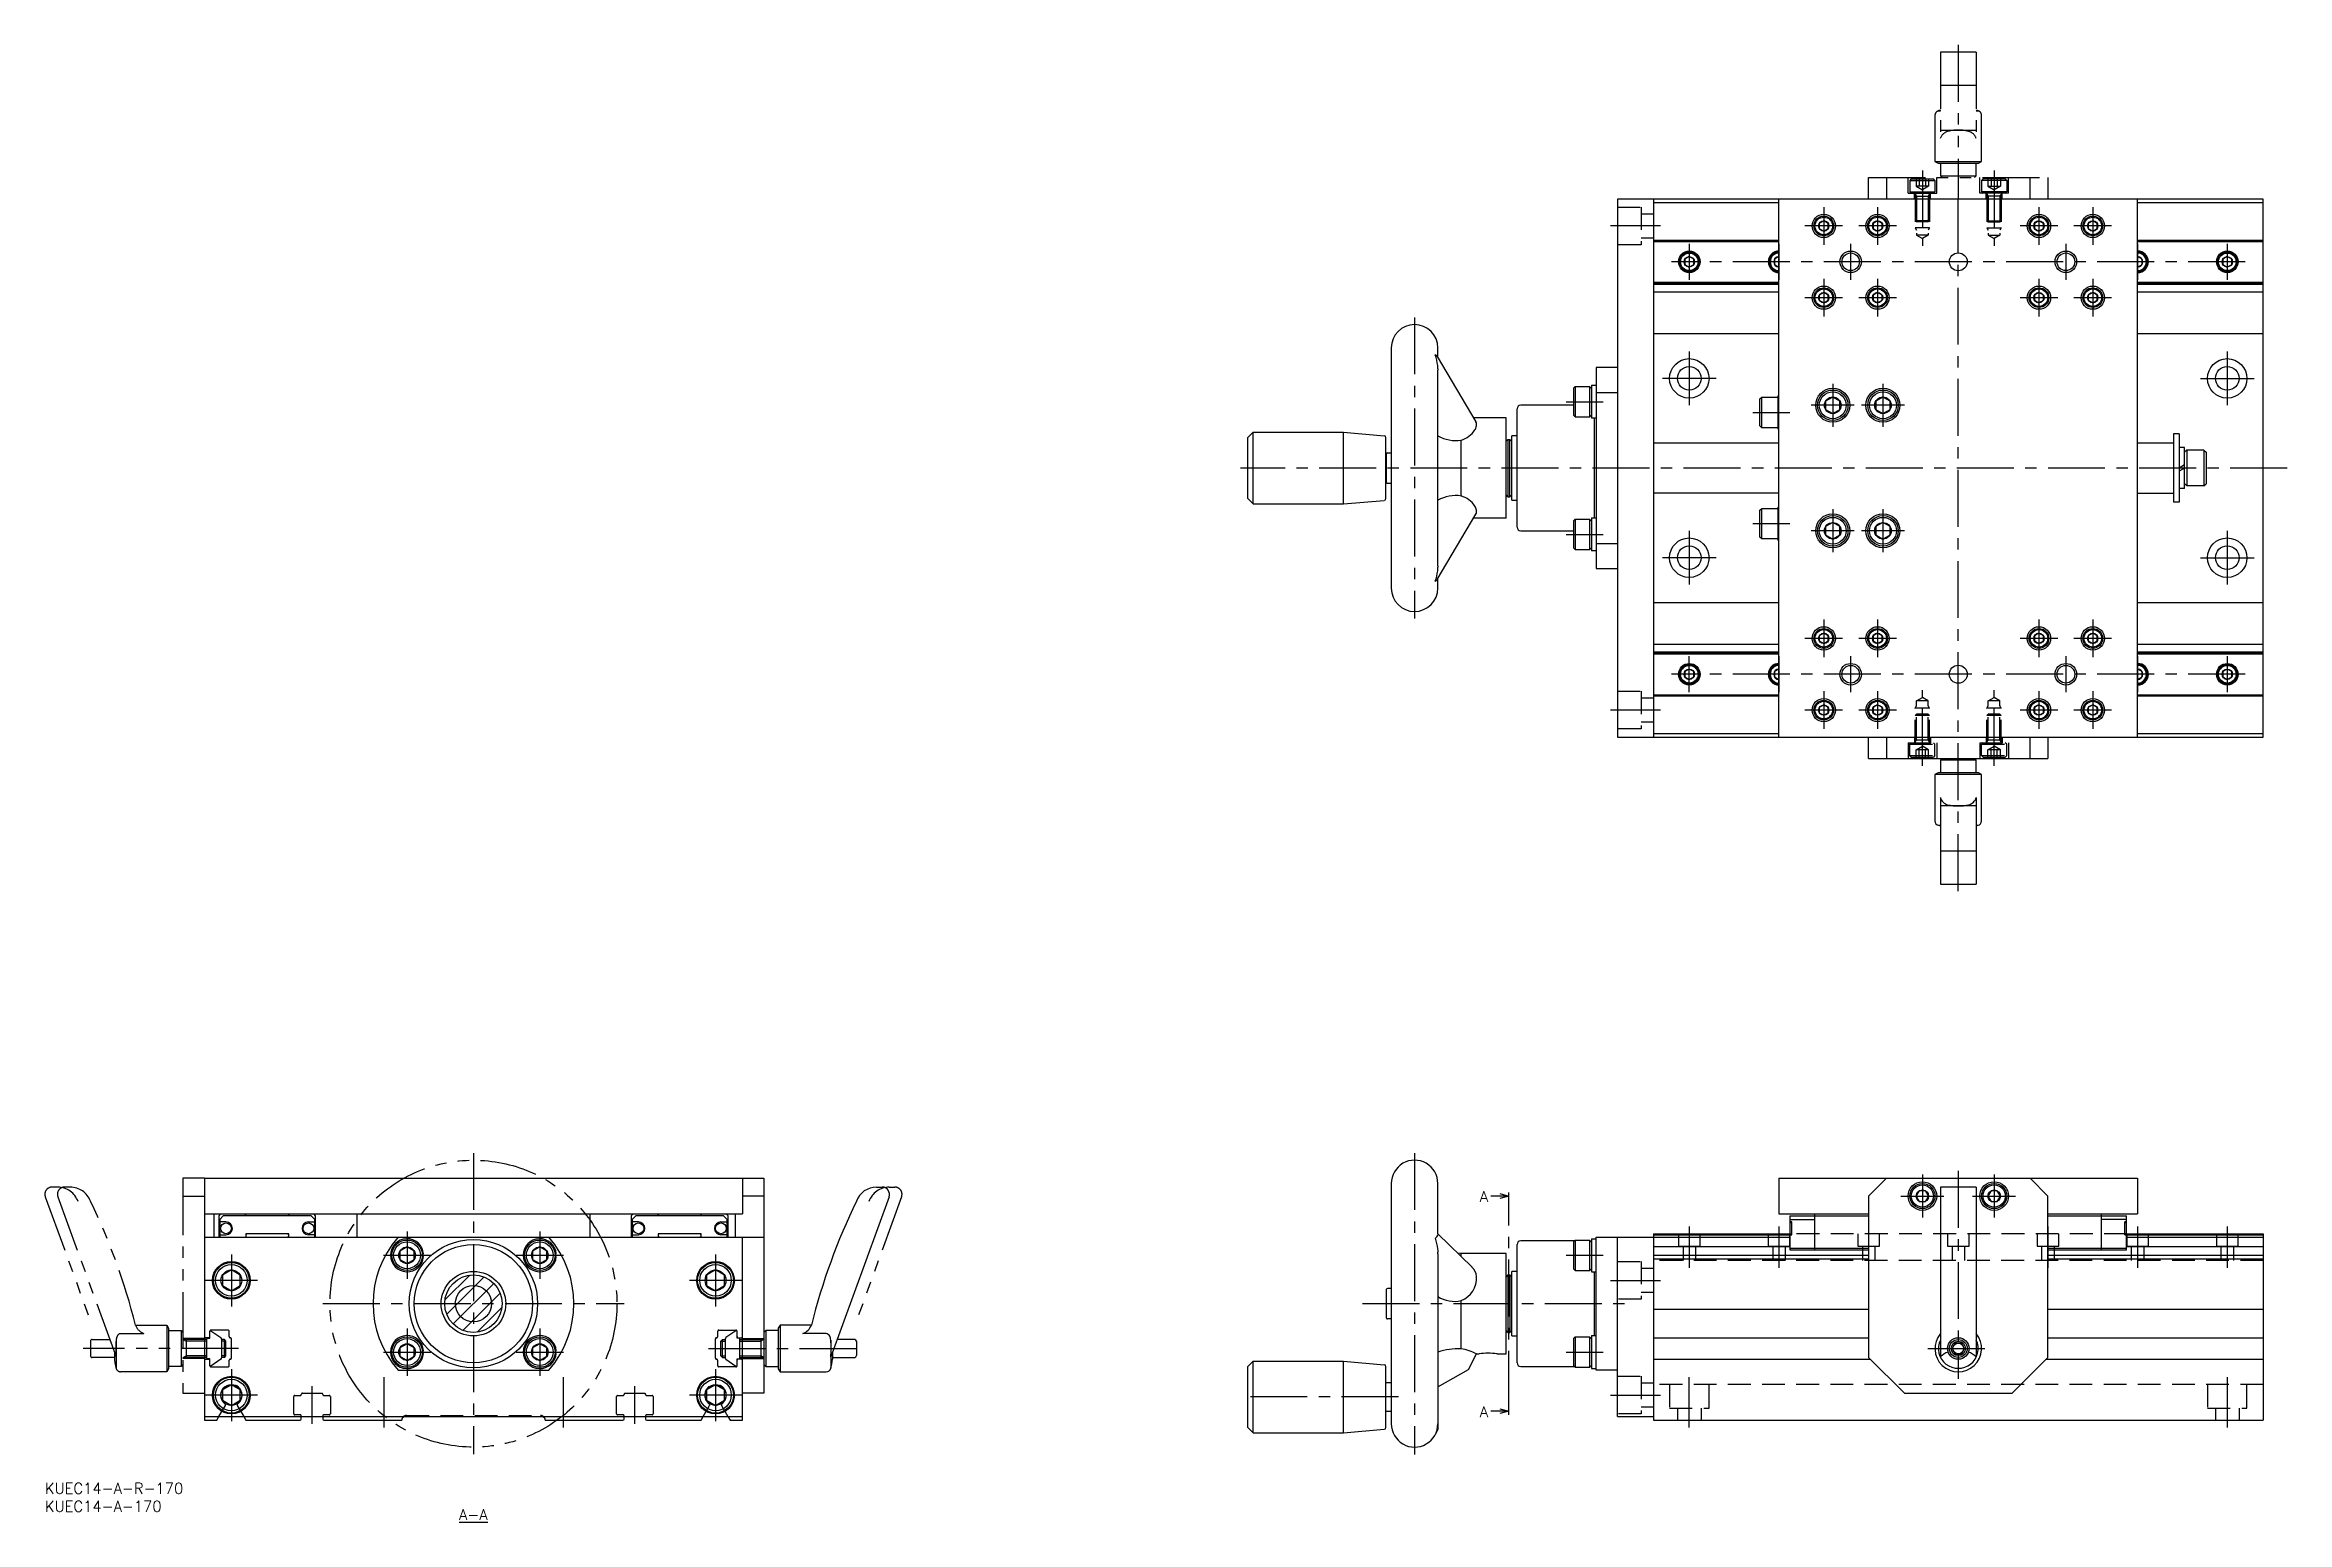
# Model space of a CAD drawing. Extents: x 0 to 625, y -11 to 401.
import ezdxf

# ---------------------------------------------------------------- set-up
doc = ezdxf.new("R2010")
doc.units = 0
doc.header["$LTSCALE"] = 0.5
for name, pattern in [('CENTER', [50.8, 31.75, -6.35, 6.35, -6.35]), ('DASHED', [19.05, 12.7, -6.35]), ('PHANTOM', [63.5, 31.75, -6.35, 6.35, -6.35, 6.35, -6.35])]:
    doc.linetypes.add(name, pattern=pattern)
for name, color, linetype in [('MSM_CENTER', 1, 'CENTER'), ('MSM_CONTINUOUS', 7, 'CONTINUOUS'), ('MSM_DASHED', 4, 'DASHED'), ('MSM_IMAGINARY', 6, 'PHANTOM'), ('MSM_NARROW', 5, 'CONTINUOUS'), ('MSM_PART_NUMBER', 7, 'CONTINUOUS')]:
    doc.layers.add(name, color=color, linetype=linetype)
doc.styles.get("Standard").update_dxf_attribs({"font": 'txt.shx', "height": 3, "bigfont": 'bigfont.shx'})

msp = doc.modelspace()

# ---------------------------------------------------------------- texts
at = {"layer": 'MSM_PART_NUMBER'}
for s, p in [('A', (400.1, 78.35)), ('A', (400.1, 18.35)), ('%%UA-A', (115.5, -10.32))]:
    msp.add_text(s, height=3, dxfattribs=at).set_placement(p)

# ---------------------------------------------------------------- blocks, each defined once
blk = doc.blocks.new('*U2')
at = {"layer": 'MSM_PART_NUMBER'}
blk.add_text('KUEC14-A-R-170', height=3, dxfattribs=at).set_placement((0, -3))
blk = doc.blocks.new('*U3')
at = {"layer": 'MSM_PART_NUMBER'}
blk.add_text('KUEC14-A-170', height=3, dxfattribs=at).set_placement((0, -8))

# ---------------------------------------------------------------- linework, layer by layer
at = {"layer": 'MSM_CENTER'}
for p, q in [((523.5, 366), (523.5, 344.96)), ((543.5, 366), (543.5, 344.96)), ((533.5, 165), (533.5, 358)), ((450.5, 350.5), (436.5, 350.5)), ((501.25, 350.5), (490.75, 350.5)), ((496, 355.75), (496, 345.25)), ((516.25, 350.5), (505.75, 350.5)), ((511, 355.75), (511, 345.25)), ((561.25, 350.5), (550.75, 350.5)), ((556, 355.75), (556, 345.25)), ((576.25, 350.5), (565.75, 350.5)), ((571, 355.75), (571, 345.25)), ((458.5, 345.5), (458.5, 335.5)), ((483.5, 345.5), (483.5, 335.5)), ((503.5, 335.5), (503.5, 345.5)), ((563.5, 345.5), (563.5, 335.5)), ((583.5, 345.5), (583.5, 335.5)), ((608.5, 345.5), (608.5, 335.5)), ((613.5, 340.5), (453.5, 340.5)), ((496, 335.75), (496, 325.25)), ((511, 335.75), (511, 325.25)), ((556, 335.75), (556, 325.25)), ((571, 335.75), (571, 325.25)), ((501.25, 330.5), (490.75, 330.5)), ((516.25, 330.5), (505.75, 330.5)), ((561.25, 330.5), (550.75, 330.5)), ((576.25, 330.5), (565.75, 330.5)), ((381.9, 325), (381.9, 241)), ((458.5, 315.5), (458.5, 300.5)), ((608.5, 315.5), (608.5, 300.5)), ((466, 308), (451, 308)), ((498.5, 306.5), (498.5, 294.5)), ((512.5, 306.5), (512.5, 294.5)), ((601, 308), (616, 308)), ((424.2, 301.5), (434.5, 301.5)), ((504.5, 300.5), (492.5, 300.5)), ((518.5, 300.5), (506.5, 300.5)), ((476.2, 298.5), (486.5, 298.5)), ((625.2, 283), (333.4, 283)), ((498.5, 271.5), (498.5, 259.5)), ((512.5, 271.5), (512.5, 259.5)), ((424.2, 264.5), (434.5, 264.5)), ((458.5, 265.5), (458.5, 250.5)), ((476.2, 267.5), (486.5, 267.5)), ((504.5, 265.5), (492.5, 265.5)), ((518.5, 265.5), (506.5, 265.5)), ((608.5, 265.5), (608.5, 250.5)), ((466, 258), (451, 258)), ((601, 258), (616, 258)), ((496, 240.75), (496, 230.25)), ((511, 240.75), (511, 230.25)), ((556, 240.75), (556, 230.25)), ((571, 240.75), (571, 230.25)), ((501.25, 235.5), (490.75, 235.5)), ((516.25, 235.5), (505.75, 235.5)), ((561.25, 235.5), (550.75, 235.5)), ((576.25, 235.5), (565.75, 235.5)), ((613.5, 225.5), (453.5, 225.5)), ((458.5, 220.5), (458.5, 230.5)), ((483.5, 230.5), (483.5, 220.5)), ((503.5, 220.5), (503.5, 230.5)), ((563.5, 230.5), (563.5, 220.5)), ((583.5, 230.5), (583.5, 220.5)), ((608.5, 230.5), (608.5, 220.5)), ((496, 220.75), (496, 210.25)), ((511, 220.75), (511, 210.25)), ((523.5, 200), (523.5, 221.03)), ((543.5, 200), (543.5, 221.03)), ((556, 220.75), (556, 210.25)), ((571, 220.75), (571, 210.25)), ((450.5, 215.5), (436.5, 215.5)), ((501.25, 215.5), (490.75, 215.5)), ((516.25, 215.5), (505.75, 215.5)), ((561.25, 215.5), (550.75, 215.5)), ((576.25, 215.5), (565.75, 215.5)), ((119.5, 92), (119.5, 8)), ((381.9, 92), (381.9, 7.98)), ((523.5, 86), (523.5, 74)), ((533.5, 87), (533.5, 29)), ((543.5, 86), (543.5, 74)), ((408.2, 21), (408.2, 79)), ((517.5, 80), (529.5, 80)), ((537.5, 80), (549.5, 80)), ((101, 70.1), (101, 56.9)), ((138, 70.1), (138, 56.9)), ((458.5, 71.5), (458.5, 60)), ((483.5, 71.5), (483.5, 60)), ((508.5, 71.5), (508.5, 60)), ((558.5, 71.5), (558.5, 60)), ((583.5, 71.5), (583.5, 60)), ((608.5, 71.5), (608.5, 60)), ((52, 63.75), (52, 49.25)), ((94.4, 63.5), (107.6, 63.5)), ((131.4, 63.5), (144.6, 63.5)), ((187, 63.75), (187, 49.25)), ((424.2, 63.5), (434.5, 63.5)), ((59.25, 56.5), (44.75, 56.5)), ((194.25, 56.5), (179.75, 56.5)), ((436.5, 56.5), (450.5, 56.5)), ((77.5, 50), (161.5, 50)), ((367.4, 50), (440.5, 50)), ((101, 43.1), (101, 29.9)), ((138, 43.1), (138, 29.9)), ((52, 31.75), (52, 17.25)), ((94.4, 36.5), (107.6, 36.5)), ((131.4, 36.5), (144.6, 36.5)), ((185, 37.5), (228.3, 37.5)), ((187, 31.75), (187, 17.25)), ((424.2, 36.5), (434.5, 36.5)), ((525, 37.5), (542, 37.5)), ((74.5, 16.5), (74.5, 27)), ((94.5, 29.5), (94.5, 15.5)), ((144.5, 29.5), (144.5, 15.5)), ((164.5, 16.5), (164.5, 27)), ((458.5, 15.5), (458.5, 29.5)), ((608.5, 29.5), (608.5, 15.5)), ((59.25, 24.5), (44.75, 24.5)), ((194.25, 24.5), (179.75, 24.5)), ((377.4, 23.98), (333.4, 23.98)), ((436.5, 24.5), (450.5, 24.5))]:
    msp.add_line(p, q, dxfattribs=at)
at = {"layer": 'MSM_CONTINUOUS'}
for p, q in [((438.5, 358), (438.5, 208)), ((618.5, 358), (438.5, 358)), ((448.5, 358), (448.5, 208)), ((448.5, 357), (483.5, 357)), ((483.5, 208), (483.5, 358)), ((583.5, 208), (583.5, 358)), ((583.5, 357), (618.5, 357)), ((618.5, 208), (618.5, 358)), ((496, 351.94), (494.75, 351.22)), ((494.75, 351.22), (494.75, 349.77)), ((497.25, 351.22), (496, 351.94)), ((497.25, 349.77), (497.25, 351.22)), ((511, 351.94), (509.75, 351.22)), ((509.75, 351.22), (509.75, 349.77)), ((512.25, 351.22), (511, 351.94)), ((512.25, 349.77), (512.25, 351.22)), ((556, 351.94), (554.75, 351.22)), ((554.75, 351.22), (554.75, 349.77)), ((557.25, 351.22), (556, 351.94)), ((557.25, 349.77), (557.25, 351.22)), ((571, 351.94), (569.75, 351.22)), ((569.75, 351.22), (569.75, 349.77)), ((572.25, 351.22), (571, 351.94)), ((572.25, 349.77), (572.25, 351.22)), ((448.5, 346.5), (483.5, 346.5)), ((448.5, 346.2), (483.5, 346.2)), ((494.75, 349.77), (496, 349.05)), ((496, 349.05), (497.25, 349.77)), ((509.75, 349.77), (511, 349.05)), ((511, 349.05), (512.25, 349.77)), ((554.75, 349.77), (556, 349.05)), ((556, 349.05), (557.25, 349.77)), ((569.75, 349.77), (571, 349.05)), ((571, 349.05), (572.25, 349.77)), ((583.5, 346.5), (618.5, 346.5)), ((583.5, 346.2), (618.5, 346.2)), ((458.5, 341.94), (457.25, 341.22)), ((457.25, 341.22), (457.25, 339.77)), ((457.25, 339.77), (458.5, 339.05)), ((459.75, 341.22), (458.5, 341.94)), ((458.5, 339.05), (459.75, 339.77)), ((459.75, 339.77), (459.75, 341.22)), ((483.5, 341.94), (482.25, 341.22)), ((482.25, 341.22), (482.25, 339.77)), ((482.25, 339.77), (483.5, 339.05)), ((584.75, 341.22), (583.5, 341.94)), ((583.5, 339.05), (584.75, 339.77)), ((584.75, 339.77), (584.75, 341.22)), ((608.5, 341.94), (607.25, 341.22)), ((607.25, 341.22), (607.25, 339.77)), ((607.25, 339.77), (608.5, 339.05)), ((609.75, 341.22), (608.5, 341.94)), ((608.5, 339.05), (609.75, 339.77)), ((609.75, 339.77), (609.75, 341.22)), ((448.5, 334.79), (483.5, 334.79)), ((448.5, 334.5), (483.5, 334.5)), ((448.5, 334.24), (483.5, 334.24)), ((448.5, 332.12), (483.5, 332.12)), ((496, 331.94), (494.75, 331.22)), ((497.25, 331.22), (496, 331.94)), ((511, 331.94), (509.75, 331.22)), ((512.25, 331.22), (511, 331.94)), ((556, 331.94), (554.75, 331.22)), ((557.25, 331.22), (556, 331.94)), ((571, 331.94), (569.75, 331.22)), ((572.25, 331.22), (571, 331.94)), ((583.5, 334.79), (618.5, 334.79)), ((583.5, 334.5), (618.5, 334.5)), ((583.5, 334.24), (618.5, 334.24)), ((583.5, 332.12), (618.5, 332.12)), ((494.75, 331.22), (494.75, 329.77)), ((494.75, 329.77), (496, 329.05)), ((496, 329.05), (497.25, 329.77)), ((497.25, 329.77), (497.25, 331.22)), ((509.75, 331.22), (509.75, 329.77)), ((509.75, 329.77), (511, 329.05)), ((511, 329.05), (512.25, 329.77)), ((512.25, 329.77), (512.25, 331.22)), ((554.75, 331.22), (554.75, 329.77)), ((554.75, 329.77), (556, 329.05)), ((556, 329.05), (557.25, 329.77)), ((557.25, 329.77), (557.25, 331.22)), ((569.75, 331.22), (569.75, 329.77)), ((569.75, 329.77), (571, 329.05)), ((571, 329.05), (572.25, 329.77)), ((572.25, 329.77), (572.25, 331.22)), ((448.5, 320.5), (483.5, 320.5)), ((583.5, 320.5), (618.5, 320.5)), ((375.4, 316.5), (375.4, 249.5)), ((388.23, 314.07), (399, 295.86)), ((388.4, 313.79), (388.4, 316.5)), ((388.4, 310.27), (388.39, 310.28)), ((388.4, 255.72), (388.4, 310.27)), ((438.5, 311), (432.5, 311)), ((432.5, 311), (432.5, 255)), ((426.2, 300.5), (411.5, 300.5)), ((426.7, 305.75), (426.2, 305.25)), ((426.2, 305.25), (426.2, 297.75)), ((426.7, 305.75), (426.7, 297.25)), ((426.7, 305.75), (430.7, 305.75)), ((430.7, 305.75), (431.2, 305.25)), ((430.7, 305.75), (430.7, 297.25)), ((431.2, 306.1), (432.5, 306.1)), ((431.2, 306.1), (431.2, 296.9)), ((438.5, 304.01), (432.5, 304.01)), ((478.2, 302.25), (478.7, 302.75)), ((478.2, 294.75), (478.2, 302.25)), ((478.7, 302.75), (483.2, 302.75)), ((478.7, 294.25), (478.7, 302.75)), ((483.2, 303.1), (483.5, 303.1)), ((483.2, 303.1), (483.2, 293.9)), ((498.5, 302.8), (496.5, 301.65)), ((496.5, 301.65), (496.5, 299.34)), ((500.5, 301.65), (498.5, 302.8)), ((500.5, 299.34), (500.5, 301.65)), ((512.5, 302.8), (510.5, 301.65)), ((510.5, 301.65), (510.5, 299.34)), ((514.5, 301.65), (512.5, 302.8)), ((514.5, 299.34), (514.5, 301.65)), ((407.4, 297), (398.33, 297)), ((407.4, 269), (407.4, 297)), ((410.5, 266.5), (410.5, 299.5)), ((426.7, 297.25), (426.2, 297.75)), ((426.7, 297.25), (430.7, 297.25)), ((430.7, 297.25), (431.2, 297.75)), ((432.5, 296.9), (431.2, 296.9)), ((432.1, 269.1), (432.1, 296.9)), ((478.7, 294.25), (478.2, 294.75)), ((483.2, 294.25), (478.7, 294.25)), ((483.2, 298.5), (483.5, 298.67)), ((483.2, 297.74), (483.5, 297.92)), ((483.2, 293.9), (483.5, 293.9)), ((496.5, 299.34), (498.5, 298.19)), ((498.5, 298.19), (500.5, 299.34)), ((510.5, 299.34), (512.5, 298.19)), ((512.5, 298.19), (514.5, 299.34)), ((335.4, 291.5), (336.9, 293)), ((335.4, 274.5), (335.4, 291.5)), ((336.9, 273), (336.9, 293)), ((336.9, 293), (362.06, 293)), ((362.06, 273), (362.06, 293)), ((362.06, 293), (373.44, 292)), ((373.9, 274.49), (373.9, 291.5)), ((394.9, 275.2), (394.9, 290.79)), ((407.9, 291), (407.4, 290.5)), ((407.9, 291), (407.9, 275)), ((407.9, 291), (408.5, 291)), ((408.5, 275), (408.5, 291)), ((408.5, 291), (409, 290.5)), ((410.5, 292), (409, 292)), ((409, 274), (409, 292)), ((448.5, 290), (483.5, 290)), ((583.5, 290), (593.5, 290)), ((593.5, 292.5), (593.5, 273.5)), ((595.1, 292.5), (593.5, 292.5)), ((595.1, 292.5), (595.1, 273.5)), ((596.6, 288.7), (595.1, 288.7)), ((596.6, 277.3), (596.6, 288.7)), ((597.2, 288), (596.6, 287.4)), ((597.2, 288), (597.2, 278)), ((602, 288), (597.2, 288)), ((602, 288), (602, 278)), ((602, 288), (602.6, 287.4)), ((374.1, 287), (373.9, 287)), ((374.1, 279), (374.1, 287)), ((374.35, 287.25), (375.4, 287.25)), ((596.6, 283.86), (595.1, 283)), ((596.6, 283), (595.1, 282.13)), ((602.6, 287.4), (602.6, 278.6)), ((374.1, 279), (373.9, 279)), ((374.35, 278.75), (375.4, 278.75)), ((407.9, 275), (407.4, 275.5)), ((408.5, 275), (409, 275.5)), ((483.5, 276), (448.5, 276)), ((583.5, 276), (593.5, 276)), ((596.6, 277.3), (595.1, 277.3)), ((597.2, 278), (596.6, 278.6)), ((602, 278), (597.2, 278)), ((602, 278), (602.6, 278.6)), ((335.4, 274.5), (336.9, 273)), ((336.9, 273), (362.06, 273)), ((362.06, 273), (373.44, 273.99)), ((388.23, 251.92), (399, 270.13)), ((407.4, 269), (398.33, 269)), ((407.9, 275), (408.5, 275)), ((409, 274), (410.5, 274)), ((431.2, 269.1), (432.5, 269.1)), ((431.2, 269.1), (431.2, 259.9)), ((478.2, 271.25), (478.7, 271.75)), ((478.2, 263.75), (478.2, 271.25)), ((478.7, 271.75), (483.2, 271.75)), ((478.7, 263.25), (478.7, 271.75)), ((483.2, 272.1), (483.5, 272.1)), ((483.2, 272.1), (483.2, 262.9)), ((595.1, 273.5), (593.5, 273.5)), ((411.5, 265.5), (426.2, 265.5)), ((426.7, 268.75), (426.2, 268.25)), ((426.2, 268.25), (426.2, 260.75)), ((426.7, 268.75), (426.7, 260.25)), ((426.7, 268.75), (430.7, 268.75)), ((430.7, 268.75), (431.2, 268.25)), ((430.7, 268.75), (430.7, 260.25)), ((478.7, 263.25), (478.2, 263.75)), ((483.2, 263.25), (478.7, 263.25)), ((483.2, 267.5), (483.5, 267.67)), ((483.2, 266.74), (483.5, 266.92)), ((483.2, 262.9), (483.5, 262.9)), ((498.5, 267.8), (496.5, 266.65)), ((496.5, 266.65), (496.5, 264.34)), ((496.5, 264.34), (498.5, 263.19)), ((500.5, 266.65), (498.5, 267.8)), ((498.5, 263.19), (500.5, 264.34)), ((500.5, 264.34), (500.5, 266.65)), ((512.5, 267.8), (510.5, 266.65)), ((510.5, 266.65), (510.5, 264.34)), ((510.5, 264.34), (512.5, 263.19)), ((514.5, 266.65), (512.5, 267.8)), ((512.5, 263.19), (514.5, 264.34)), ((514.5, 264.34), (514.5, 266.65)), ((426.7, 260.25), (426.2, 260.75)), ((426.7, 260.25), (430.7, 260.25)), ((430.7, 260.25), (431.2, 260.75)), ((432.5, 259.9), (431.2, 259.9)), ((432.5, 261.98), (438.5, 261.98)), ((388.4, 255.72), (388.39, 255.71)), ((388.4, 249.5), (388.4, 252.2)), ((432.5, 255), (438.5, 255)), ((448.5, 245.5), (483.5, 245.5)), ((583.5, 245.5), (618.5, 245.5)), ((448.5, 233.87), (483.5, 233.87)), ((448.5, 231.75), (483.5, 231.75)), ((448.5, 231.5), (483.5, 231.5)), ((496, 236.94), (494.75, 236.22)), ((494.75, 236.22), (494.75, 234.77)), ((494.75, 234.77), (496, 234.05)), ((497.25, 236.22), (496, 236.94)), ((496, 234.05), (497.25, 234.77)), ((497.25, 234.77), (497.25, 236.22)), ((511, 236.94), (509.75, 236.22)), ((509.75, 236.22), (509.75, 234.77)), ((509.75, 234.77), (511, 234.05)), ((512.25, 236.22), (511, 236.94)), ((511, 234.05), (512.25, 234.77)), ((512.25, 234.77), (512.25, 236.22)), ((556, 236.94), (554.75, 236.22)), ((554.75, 236.22), (554.75, 234.77)), ((554.75, 234.77), (556, 234.05)), ((557.25, 236.22), (556, 236.94)), ((556, 234.05), (557.25, 234.77)), ((557.25, 234.77), (557.25, 236.22)), ((571, 236.94), (569.75, 236.22)), ((569.75, 236.22), (569.75, 234.77)), ((569.75, 234.77), (571, 234.05)), ((572.25, 236.22), (571, 236.94)), ((571, 234.05), (572.25, 234.77)), ((572.25, 234.77), (572.25, 236.22)), ((583.5, 233.87), (618.5, 233.87)), ((583.5, 231.75), (618.5, 231.75)), ((583.5, 231.5), (618.5, 231.5)), ((448.5, 231.2), (483.5, 231.2)), ((458.5, 226.94), (457.25, 226.22)), ((457.25, 226.22), (457.25, 224.77)), ((459.75, 226.22), (458.5, 226.94)), ((459.75, 224.77), (459.75, 226.22)), ((483.5, 226.94), (482.25, 226.22)), ((482.25, 226.22), (482.25, 224.77)), ((583.5, 231.2), (618.5, 231.2)), ((584.75, 226.22), (583.5, 226.94)), ((584.75, 224.77), (584.75, 226.22)), ((608.5, 226.94), (607.25, 226.22)), ((607.25, 226.22), (607.25, 224.77)), ((609.75, 226.22), (608.5, 226.94)), ((609.75, 224.77), (609.75, 226.22)), ((448.5, 219.79), (483.5, 219.79)), ((448.5, 219.5), (483.5, 219.5)), ((457.25, 224.77), (458.5, 224.05)), ((458.5, 224.05), (459.75, 224.77)), ((482.25, 224.77), (483.5, 224.05)), ((583.5, 224.05), (584.75, 224.77)), ((583.5, 219.79), (618.5, 219.79)), ((583.5, 219.5), (618.5, 219.5)), ((607.25, 224.77), (608.5, 224.05)), ((608.5, 224.05), (609.75, 224.77)), ((496, 216.94), (494.75, 216.22)), ((494.75, 216.22), (494.75, 214.77)), ((494.75, 214.77), (496, 214.05)), ((497.25, 216.22), (496, 216.94)), ((496, 214.05), (497.25, 214.77)), ((497.25, 214.77), (497.25, 216.22)), ((511, 216.94), (509.75, 216.22)), ((509.75, 216.22), (509.75, 214.77)), ((509.75, 214.77), (511, 214.05)), ((512.25, 216.22), (511, 216.94)), ((511, 214.05), (512.25, 214.77)), ((512.25, 214.77), (512.25, 216.22)), ((556, 216.94), (554.75, 216.22)), ((554.75, 216.22), (554.75, 214.77)), ((554.75, 214.77), (556, 214.05)), ((557.25, 216.22), (556, 216.94)), ((556, 214.05), (557.25, 214.77)), ((557.25, 214.77), (557.25, 216.22)), ((571, 216.94), (569.75, 216.22)), ((569.75, 216.22), (569.75, 214.77)), ((569.75, 214.77), (571, 214.05)), ((572.25, 216.22), (571, 216.94)), ((571, 214.05), (572.25, 214.77)), ((572.25, 214.77), (572.25, 216.22)), ((438.5, 208), (618.5, 208)), ((448.5, 209), (483.5, 209)), ((508.5, 202), (508.5, 208)), ((513.5, 208), (513.5, 202)), ((553.5, 202), (553.5, 208)), ((558.5, 208), (558.5, 202)), ((583.5, 209), (618.5, 209)), ((508.5, 202), (558.5, 202)), ((529, 202), (528.5, 201.5)), ((528.5, 201.5), (528.5, 198)), ((538.5, 201.5), (528.5, 201.5)), ((538.5, 201.5), (538, 202)), ((538.5, 198), (538.5, 201.5)), ((527.86, 198), (527, 197.5)), ((527, 197.5), (527, 184.63)), ((540, 197.5), (527, 197.5)), ((539.13, 198), (527.86, 198)), ((540, 197.5), (539.13, 198)), ((540, 184.63), (540, 197.5)), ((528.5, 191.14), (528.5, 167)), ((538.5, 188.78), (528.5, 188.78)), ((538.5, 191.14), (538.5, 167)), ((528.5, 183.37), (527.97, 183.37)), ((539.02, 183.37), (538.5, 183.37)), ((528.5, 176.22), (538.5, 176.22)), ((528.5, 167), (538.5, 167)), ((381.9, 90), (381.9, 90)), ((44.5, 85), (200.5, 85)), ((44.5, 85), (44.5, 75)), ((194.5, 85), (194.5, 75)), ((200.5, 85), (200.5, 25)), ((231.92, 82.5), (233.5, 82.5)), ((375.4, 83.5), (375.4, 16.5)), ((388.4, 69.47), (388.4, 83.5)), ((483.5, 85), (483.5, 75)), ((483.5, 85), (583.5, 85)), ((513.5, 85), (508.5, 80)), ((522.63, 81.5), (521.76, 80)), ((524.36, 81.5), (522.63, 81.5)), ((525.23, 80), (524.36, 81.5)), ((538.5, 82.5), (528.5, 82.5)), ((528.5, 82.5), (528.5, 35.14)), ((538.5, 82.5), (538.5, 35.14)), ((542.63, 81.5), (541.76, 80)), ((544.36, 81.5), (542.63, 81.5)), ((545.23, 80), (544.36, 81.5)), ((558.5, 80), (553.5, 85)), ((583.5, 85), (583.5, 75)), ((200.5, 80), (194.5, 80)), ((235.38, 79.82), (219.12, 35.14)), ((508.5, 80), (508.5, 35)), ((521.76, 80), (522.63, 78.5)), ((522.63, 78.5), (524.36, 78.5)), ((524.36, 78.5), (525.23, 80)), ((541.76, 80), (542.63, 78.5)), ((542.63, 78.5), (544.36, 78.5)), ((544.36, 78.5), (545.23, 80)), ((558.5, 35), (558.5, 80)), ((44.5, 75), (194.5, 75)), ((47.09, 75), (47.09, 68.5)), ((49, 75), (48.5, 74.5)), ((48.5, 74.5), (48.5, 68.5)), ((49.75, 74.5), (48.75, 73.5)), ((48.75, 73.5), (48.75, 68.5)), ((50.5, 72.8), (48.75, 72.8)), ((48.75, 69.2), (50.5, 69.2)), ((74.25, 74.5), (49.75, 74.5)), ((56.25, 74.5), (55.75, 75)), ((68, 69.5), (56, 69.5)), ((56, 69.5), (56, 68.55)), ((56.3, 69.5), (56, 69.2)), ((68, 69.2), (67.7, 69.5)), ((68.25, 75), (67.75, 74.5)), ((68, 68.55), (68, 69.5)), ((73.5, 72.8), (75.25, 72.8)), ((75.25, 69.2), (73.5, 69.2)), ((75.25, 73.5), (74.25, 74.5)), ((75.5, 74.5), (75, 75)), ((75.25, 68.5), (75.25, 73.5)), ((75.5, 68.5), (75.5, 74.5)), ((87, 75), (87, 68.5)), ((152, 68.5), (152, 75)), ((164, 75), (163.5, 74.5)), ((163.5, 74.5), (163.5, 68.5)), ((164.75, 74.5), (163.75, 73.5)), ((163.75, 73.5), (163.75, 68.5)), ((165.5, 72.8), (163.75, 72.8)), ((163.75, 69.2), (165.5, 69.2)), ((189.25, 74.5), (164.75, 74.5)), ((171.25, 74.5), (170.75, 75)), ((183, 69.5), (171, 69.5)), ((171.3, 69.5), (171, 69.2)), ((171, 69.5), (171, 68.55)), ((183, 69.2), (182.7, 69.5)), ((183.25, 75), (182.75, 74.5)), ((183, 68.55), (183, 69.5)), ((188.5, 72.8), (190.25, 72.8)), ((190.25, 69.2), (188.5, 69.2)), ((190.25, 73.5), (189.25, 74.5)), ((190.5, 74.5), (190, 75)), ((190.25, 68.5), (190.25, 73.5)), ((190.5, 68.5), (190.5, 74.5)), ((192.5, 75), (192.5, 68.5)), ((388.4, 69.47), (397.92, 60.18)), ((448.5, 69.5), (487.05, 69.5)), ((448.5, 69.5), (448.5, 17.5)), ((448.5, 69.2), (486.55, 69.2)), ((483.5, 75), (508.5, 75)), ((486.55, 74.5), (508.5, 74.5)), ((486.55, 74.5), (486.55, 65)), ((486.55, 73.5), (493.55, 73.5)), ((487.05, 72.8), (486.55, 72.8)), ((487.05, 72.5), (486.55, 72.5)), ((486.55, 69.2), (487.05, 69.2)), ((487.05, 69.2), (487.05, 72.8)), ((493.55, 65), (493.55, 75)), ((558.5, 75), (583.5, 75)), ((558.5, 74.5), (580.45, 74.5)), ((573.45, 65), (573.45, 75)), ((580.45, 73.5), (573.45, 73.5)), ((580.45, 72.8), (579.95, 72.8)), ((579.95, 69.2), (579.95, 72.8)), ((580.45, 72.5), (579.95, 72.5)), ((579.95, 69.5), (618.5, 69.5)), ((579.95, 69.2), (580.45, 69.2)), ((580.45, 65), (580.45, 74.5)), ((580.45, 69.2), (618.5, 69.2)), ((618.5, 69.5), (618.5, 17.5)), ((44.5, 68.5), (200.5, 68.5)), ((44.5, 68.5), (44.5, 17.5)), ((56, 68.55), (56.36, 68.5)), ((101, 65.81), (99, 64.65)), ((99, 64.65), (99, 62.35)), ((103, 64.65), (101, 65.81)), ((103, 62.35), (103, 64.65)), ((105.24, 63.83), (105.59, 63.86)), ((105.24, 63.17), (105.59, 63.14)), ((138, 65.81), (136, 64.65)), ((136, 64.65), (136, 62.35)), ((140, 64.65), (138, 65.81)), ((140, 62.35), (140, 64.65)), ((142.24, 63.83), (142.59, 63.86)), ((142.24, 63.17), (142.59, 63.14)), ((194.5, 17.5), (194.5, 68.5)), ((388.4, 63.89), (388.4, 14.91)), ((394.9, 63.98), (393.94, 64.06)), ((394.9, 63.13), (394.9, 63.98)), ((407.4, 63.98), (394.9, 63.98)), ((407.4, 35.98), (407.4, 63.98)), ((410.5, 33.5), (410.5, 66.5)), ((426.45, 67.5), (411.5, 67.5)), ((426.7, 67.75), (426.2, 67.25)), ((426.2, 67.25), (426.2, 59.75)), ((426.7, 67.75), (426.7, 59.25)), ((426.7, 67.75), (430.7, 67.75)), ((430.7, 67.75), (431.2, 67.25)), ((430.7, 67.75), (430.7, 59.25)), ((431.2, 68.1), (432.5, 68.1)), ((431.2, 68.1), (431.2, 58.9)), ((432.5, 68.5), (448.5, 68.5)), ((432.5, 31.5), (432.5, 68.5)), ((438.5, 18.5), (438.5, 68.5)), ((448.5, 68.55), (486.55, 68.55)), ((448.5, 65.95), (486.55, 65.95)), ((448.5, 63.5), (508.5, 63.5)), ((486.55, 65.5), (508.5, 65.5)), ((486.55, 65), (508.5, 65)), ((558.5, 65.5), (580.45, 65.5)), ((558.5, 65), (580.45, 65)), ((558.5, 63.5), (618.5, 63.5)), ((580.45, 68.55), (618.5, 68.55)), ((580.45, 65.95), (618.5, 65.95)), ((52, 59.39), (49.5, 57.94)), ((49.5, 57.94), (49.5, 55.06)), ((54.5, 57.94), (52, 59.39)), ((54.5, 55.06), (54.5, 57.94)), ((99, 62.35), (101, 61.19)), ((101, 61.19), (103, 62.35)), ((136, 62.35), (138, 61.19)), ((138, 61.19), (140, 62.35)), ((187, 59.39), (184.5, 57.94)), ((184.5, 57.94), (184.5, 55.06)), ((189.5, 57.94), (187, 59.39)), ((189.5, 55.06), (189.5, 57.94)), ((407.9, 58), (407.4, 57.5)), ((407.9, 58), (407.9, 42)), ((407.9, 58), (408.5, 58)), ((408.5, 58), (408.5, 42)), ((408.5, 58), (409, 57.5)), ((410.5, 59), (409, 59)), ((409, 41), (409, 59)), ((426.7, 59.25), (426.2, 59.75)), ((426.7, 59.25), (430.7, 59.25)), ((430.7, 59.25), (431.2, 59.75)), ((431.2, 58.9), (432.5, 58.9)), ((432.1, 41.1), (432.1, 58.9)), ((448.5, 62.49), (508.5, 62.49)), ((558.5, 62.49), (618.5, 62.49)), ((49.5, 55.06), (52, 53.61)), ((52, 53.61), (54.5, 55.06)), ((184.5, 55.06), (187, 53.61)), ((187, 53.61), (189.5, 55.06)), ((374.1, 45.98), (374.1, 54)), ((375.4, 54.25), (374.35, 54.25)), ((394.9, 37.41), (394.9, 50.91)), ((205, 44), (204.5, 43.13)), ((213.69, 44), (205, 44)), ((205, 44), (205, 31)), ((375.4, 45.73), (374.35, 45.73)), ((448.5, 48.5), (508.5, 48.5)), ((558.5, 48.5), (618.5, 48.5)), ((101, 38.81), (99, 37.65)), ((99, 37.65), (99, 35.35)), ((103, 37.65), (101, 38.81)), ((103, 35.35), (103, 37.65)), ((138, 38.81), (136, 37.65)), ((136, 37.65), (136, 35.35)), ((140, 37.65), (138, 38.81)), ((140, 35.35), (140, 37.65)), ((201, 42.5), (200.5, 42)), ((204.5, 42.5), (201, 42.5)), ((201, 42.5), (201, 32.5)), ((204.5, 43.13), (204.5, 31.87)), ((217.86, 41.65), (211.36, 41.65)), ((219.12, 39.86), (219.12, 31.97)), ((225.8, 40), (220.89, 40)), ((226.3, 39.5), (226.3, 35.5)), ((407.9, 42), (407.4, 42.5)), ((407.9, 42), (408.5, 42)), ((408.5, 42), (409, 42.5)), ((409, 41), (410.5, 41)), ((426.7, 40.75), (426.2, 40.25)), ((426.2, 40.25), (426.2, 32.75)), ((426.7, 40.75), (426.7, 32.25)), ((426.7, 40.75), (430.7, 40.75)), ((430.7, 40.75), (431.2, 40.25)), ((430.7, 40.75), (430.7, 32.25)), ((431.2, 41.1), (432.5, 41.1)), ((431.2, 41.1), (431.2, 31.9)), ((448.5, 40.5), (508.5, 40.5)), ((532.63, 39), (531.76, 37.5)), ((534.36, 39), (532.63, 39)), ((535.23, 37.5), (534.36, 39)), ((558.5, 40.5), (618.5, 40.5)), ((98.48, 31.5), (140.52, 31.5)), ((99, 35.35), (101, 34.19)), ((101, 34.19), (103, 35.35)), ((105.24, 36.83), (105.59, 36.86)), ((105.24, 36.17), (105.59, 36.14)), ((136, 35.35), (138, 34.19)), ((138, 34.19), (140, 35.35)), ((142.24, 36.83), (142.59, 36.86)), ((142.24, 36.17), (142.59, 36.14)), ((200.5, 33), (201, 32.5)), ((201, 32.5), (204.5, 32.5)), ((204.5, 31.87), (205, 31)), ((219.62, 36.52), (219.62, 34.5)), ((219.62, 35), (225.8, 35)), ((335.4, 32.48), (336.9, 33.98)), ((335.4, 15.48), (335.4, 32.48)), ((336.9, 13.98), (336.9, 33.98)), ((336.9, 33.98), (362.06, 33.98)), ((362.06, 13.98), (362.06, 33.98)), ((362.06, 33.98), (373.44, 32.98)), ((373.9, 15.47), (373.9, 32.48)), ((388.4, 26.81), (396.98, 31.65)), ((396.96, 31.61), (399.19, 35.98)), ((399.19, 35.98), (399.92, 35.98)), ((404.88, 35.98), (407.4, 35.98)), ((411.5, 32.5), (426.45, 32.5)), ((426.7, 32.25), (426.2, 32.75)), ((426.7, 32.25), (430.7, 32.25)), ((430.7, 32.25), (431.2, 32.75)), ((431.2, 31.9), (432.5, 31.9)), ((438.5, 31.5), (432.5, 31.5)), ((448.5, 34.5), (509, 34.5)), ((508.5, 35), (518.5, 25)), ((531.76, 37.5), (532.63, 36)), ((532.63, 36), (534.36, 36)), ((534.36, 36), (535.23, 37.5)), ((548.5, 25), (558.5, 35)), ((558, 34.5), (618.5, 34.5)), ((52, 27.39), (49.5, 25.94)), ((49.5, 25.94), (49.5, 23.06)), ((54.5, 25.94), (52, 27.39)), ((54.5, 23.06), (54.5, 25.94)), ((187, 27.39), (184.5, 25.94)), ((184.5, 25.94), (184.5, 23.06)), ((189.5, 25.94), (187, 27.39)), ((189.5, 23.06), (189.5, 25.94)), ((205, 31), (217.86, 31)), ((373.9, 27.98), (375.4, 27.98)), ((49.5, 23.06), (52, 21.61)), ((52, 21.61), (54.5, 23.06)), ((184.5, 23.06), (187, 21.61)), ((187, 21.61), (189.5, 23.06)), ((200.5, 25), (194.5, 25)), ((373.9, 19.98), (375.4, 19.98)), ((518.5, 25), (548.5, 25)), ((44.5, 18.5), (194.5, 18.5)), ((44.5, 17.5), (47.96, 17.5)), ((47.96, 17.5), (48.54, 18.5)), ((55.46, 18.5), (56.04, 17.5)), ((56.04, 17.5), (71.2, 17.5)), ((71.5, 17.8), (71.5, 18.5)), ((77.5, 18.5), (77.5, 17.8)), ((77.8, 17.5), (99.5, 17.5)), ((139.5, 17.5), (161.2, 17.5)), ((161.5, 17.8), (161.5, 18.5)), ((167.5, 18.5), (167.5, 17.8)), ((167.8, 17.5), (182.96, 17.5)), ((182.96, 17.5), (183.54, 18.5)), ((190.46, 18.5), (191.04, 17.5)), ((191.04, 17.5), (194.5, 17.5)), ((335.4, 15.48), (336.9, 13.98)), ((336.9, 13.98), (362.06, 13.98)), ((362.06, 13.98), (373.44, 14.97)), ((388.4, 14.91), (387.68, 13.51)), ((438.5, 18.5), (448.5, 18.5)), ((448.5, 17.5), (618.5, 17.5)), ((381.9, 10), (381.9, 10))]:
    msp.add_line(p, q, dxfattribs=at)
for centre, radius in [((496, 350.5), 3.25), ((496, 350.5), 2.75), ((496, 350.5), 2.45), ((496, 350.5), 1.44), ((511, 350.5), 3.25), ((511, 350.5), 2.75), ((511, 350.5), 2.45), ((511, 350.5), 1.44), ((556, 350.5), 3.25), ((556, 350.5), 2.75), ((556, 350.5), 2.45), ((556, 350.5), 1.44), ((571, 350.5), 3.25), ((571, 350.5), 2.75), ((571, 350.5), 2.45), ((571, 350.5), 1.44), ((458.5, 340.5), 3), ((458.5, 340.5), 2.75), ((458.5, 340.5), 2.45), ((458.5, 340.5), 1.44), ((503.5, 340.5), 2.46), ((533.5, 340.5), 2.5), ((563.5, 340.5), 2.46), ((608.5, 340.5), 3), ((608.5, 340.5), 2.75), ((608.5, 340.5), 2.45), ((608.5, 340.5), 1.44), ((496, 330.5), 3.25), ((496, 330.5), 2.75), ((496, 330.5), 2.45), ((496, 330.5), 1.44), ((511, 330.5), 3.25), ((511, 330.5), 2.75), ((511, 330.5), 2.45), ((511, 330.5), 1.44), ((556, 330.5), 3.25), ((556, 330.5), 2.75), ((556, 330.5), 2.45), ((556, 330.5), 1.44), ((571, 330.5), 3.25), ((571, 330.5), 2.75), ((571, 330.5), 2.45), ((571, 330.5), 1.44), ((458.5, 308), 5.5), ((608.5, 308), 5.5), ((458.5, 308), 3.3), ((608.5, 308), 3.3), ((498.5, 300.5), 4.75), ((498.5, 300.5), 4.25), ((498.5, 300.5), 3.75), ((498.5, 300.5), 2.31), ((512.5, 300.5), 4.75), ((512.5, 300.5), 4.25), ((512.5, 300.5), 3.75), ((512.5, 300.5), 2.31), ((498.5, 265.5), 4.75), ((498.5, 265.5), 4.25), ((498.5, 265.5), 3.75), ((512.5, 265.5), 4.75), ((512.5, 265.5), 4.25), ((512.5, 265.5), 3.75), ((458.5, 258), 5.5), ((498.5, 265.5), 2.31), ((512.5, 265.5), 2.31), ((608.5, 258), 5.5), ((458.5, 258), 3.3), ((608.5, 258), 3.3), ((496, 235.5), 3.25), ((496, 235.5), 2.75), ((496, 235.5), 2.45), ((511, 235.5), 3.25), ((511, 235.5), 2.75), ((511, 235.5), 2.45), ((556, 235.5), 3.25), ((556, 235.5), 2.75), ((556, 235.5), 2.45), ((571, 235.5), 3.25), ((571, 235.5), 2.75), ((571, 235.5), 2.45), ((496, 235.5), 1.44), ((511, 235.5), 1.44), ((556, 235.5), 1.44), ((571, 235.5), 1.44), ((458.5, 225.5), 3), ((458.5, 225.5), 2.75), ((458.5, 225.5), 2.45), ((458.5, 225.5), 1.44), ((503.5, 225.5), 2.46), ((533.5, 225.5), 2.5), ((563.5, 225.5), 2.46), ((608.5, 225.5), 3), ((608.5, 225.5), 2.75), ((608.5, 225.5), 2.45), ((608.5, 225.5), 1.44), ((496, 215.5), 3.25), ((496, 215.5), 2.75), ((496, 215.5), 2.45), ((496, 215.5), 1.44), ((511, 215.5), 3.25), ((511, 215.5), 2.75), ((511, 215.5), 2.45), ((511, 215.5), 1.44), ((556, 215.5), 3.25), ((556, 215.5), 2.75), ((556, 215.5), 2.45), ((556, 215.5), 1.44), ((571, 215.5), 3.25), ((571, 215.5), 2.75), ((571, 215.5), 2.45), ((571, 215.5), 1.44), ((523.5, 80), 4), ((523.5, 80), 3.5), ((523.5, 80), 3.1), ((523.5, 80), 1.73), ((543.5, 80), 4), ((543.5, 80), 3.5), ((543.5, 80), 3.1), ((543.5, 80), 1.73), ((50.5, 71), 1.5), ((73.5, 71), 1.5), ((165.5, 71), 1.5), ((188.5, 71), 1.5), ((101, 63.5), 4.25), ((101, 63.5), 3.75), ((101, 63.5), 2.31), ((119.5, 50), 17.9), ((119.5, 50), 16.5), ((138, 63.5), 4.25), ((138, 63.5), 3.75), ((138, 63.5), 2.31), ((52, 56.5), 5.25), ((52, 56.5), 5), ((52, 56.5), 4.4), ((52, 56.5), 2.89), ((119.5, 50), 9), ((119.5, 50), 8), ((187, 56.5), 5.25), ((187, 56.5), 5), ((187, 56.5), 4.4), ((187, 56.5), 2.89), ((119.5, 50), 5.05), ((101, 36.5), 4.25), ((101, 36.5), 3.75), ((101, 36.5), 2.31), ((138, 36.5), 4.25), ((138, 36.5), 3.75), ((138, 36.5), 2.31), ((533.5, 37.5), 3), ((533.5, 37.5), 2.5), ((533.5, 37.5), 1.5), ((52, 24.5), 5.25), ((52, 24.5), 5), ((52, 24.5), 4.4), ((52, 24.5), 2.89), ((187, 24.5), 5.25), ((187, 24.5), 5), ((187, 24.5), 4.4), ((187, 24.5), 2.89)]:
    msp.add_circle(centre, radius, dxfattribs=at)
for centre, radius, start, end in [((483.5, 340.5), 3, 90, 270), ((483.5, 340.5), 2.75, 90, 270), ((483.5, 340.5), 2.45, 90, 270), ((483.5, 340.5), 1.44, 90, 270), ((583.5, 340.5), 3, 270, 90), ((583.5, 340.5), 2.75, 270, 90), ((583.5, 340.5), 2.45, 270, 90), ((583.5, 340.5), 1.44, 270, 90), ((381.9, 316.5), 6.5, 0, 180), ((371.49, 309.26), 17.04, 7.93963, 18.17671), ((386.56, 312.81), 2.09, 36.97372, 57.58144), ((383.25, 310.95), 5.16, 356.41658, 7.40945), ((391.34, 310.26), 2.96, 172.93134, 178.92378), ((388.45, 310.32), 0.0718, 180.58703, 213.61843), ((411.5, 299.5), 1, 90, 180), ((395.19, 295.72), 4.1, 328.95012, 346.31227), ((398.12, 295.22), 1.09, 359.75321, 36.05477), ((397.69, 295.1), 1.52, 346.97378, 4.50329), ((373.4, 291.5), 0.5, 0, 85), ((393.3, 300.47), 9.81, 240.03853, 279.38017), ((393.14, 297.14), 6.59, 285.4749, 327.61092), ((374.35, 287), 0.25, 90, 180), ((374.35, 279), 0.25, 180, 270), ((393.3, 265.52), 9.81, 80.61983, 119.96147), ((393.14, 268.85), 6.59, 32.38908, 74.5251), ((373.4, 274.49), 0.5, 275, 0), ((395.19, 270.27), 4.1, 13.68773, 31.04988), ((398.12, 270.77), 1.09, 323.94523, 0.24679), ((397.69, 270.89), 1.52, 355.49671, 13.02622), ((411.5, 266.5), 1, 180, 270), ((371.49, 256.73), 17.04, 341.82329, 352.06037), ((386.56, 253.18), 2.09, 302.41856, 323.02628), ((383.25, 255.04), 5.16, 352.59055, 3.58342), ((388.45, 255.67), 0.0718, 146.38157, 179.41297), ((391.34, 255.73), 2.96, 181.07622, 187.06866), ((381.9, 249.5), 6.5, 180, 0), ((483.5, 225.5), 3, 90, 270), ((483.5, 225.5), 2.75, 90, 270), ((483.5, 225.5), 2.45, 90, 270), ((483.5, 225.5), 1.44, 90, 270), ((583.5, 225.5), 3, 270, 90), ((583.5, 225.5), 2.75, 270, 90), ((583.5, 225.5), 2.45, 270, 90), ((583.5, 225.5), 1.44, 270, 90), ((496, 215.5), 1.28, 60, 120), ((531.28, 191.94), 2.9, 195.97519, 257.07523), ((533.17, 198.79), 10.01, 255.32765, 271.88381), ((533.83, 198.79), 10.01, 268.11619, 284.67235), ((535.71, 191.94), 2.9, 282.92477, 344.02481), ((528.3, 184.63), 1.3, 180, 255.42991), ((533.5, 204.64), 21.97, 255.42991, 256.84559), ((533.5, 204.64), 21.97, 283.15441, 284.57009), ((538.7, 184.63), 1.3, 284.57009, 0), ((381.9, 83.5), 6.5, 0, 180.00042), ((231.92, 76.5), 6, 90, 160), ((233.5, 80.5), 2, 340, 90), ((388.26, 0.05), 180, 154.14315, 165.85685), ((50.5, 71), 1.8, 270, 90), ((73.5, 71), 1.8, 90, 270), ((165.5, 71), 1.8, 270, 90), ((188.5, 71), 1.8, 90, 270), ((384.6, 71.34), 4.4, 315.26873, 330.29487), ((388.21, 69.3), 0.254, 327.88715, 42.048), ((68, 67.25), 1.3, 90, 105.94237), ((119.5, 50), 28, 138.64563, 221.35437), ((101, 63.5), 4.6, 4.5, 355.5), ((138, 63.5), 4.6, 4.5, 355.5), ((119.5, 50), 28, 318.64563, 41.35437), ((171, 67.25), 1.3, 74.05763, 90), ((183, 67.25), 1.3, 90, 105.94237), ((369.22, 62.41), 19.4, 8.41441, 17.50782), ((383.99, 64.64), 4.46, 350.43171, 7.87577), ((411.5, 66.5), 1, 90, 180), ((392.64, 57.05), 6.55, 290.19046, 4.1999), ((395.49, 57.32), 3.68, 3.32133, 49.82817), ((374.35, 54), 0.25, 90, 180), ((392.87, 58.64), 8, 235.97167, 284.67704), ((209.96, 45.4), 4, 290.50003, 340), ((374.35, 45.98), 0.25, 180.09765, 269.90039), ((101, 36.5), 4.6, 4.5, 355.5), ((138, 36.5), 4.6, 4.5, 355.5), ((217.73, 40.45), 1.21, 25.24242, 83.48297), ((215.89, 39.58), 3.24, 4.95096, 25.44822), ((197.86, 37.5), 21.39, 353.67989, 6.32093), ((225.8, 39.5), 0.5, 0, 90), ((533.5, 37.5), 6.5, 140.28486, 39.71514), ((533.5, 37.5), 5.53, 154.77544, 25.22456), ((217.86, 32.3), 1.3, 270, 345.42991), ((197.86, 37.5), 21.97, 345.42991, 352.15199), ((225.8, 35.5), 0.5, 270, 360), ((373.4, 32.48), 0.499, 359.93431, 85.22954), ((394.24, 18.74), 18.69, 87.99272, 108.22997), ((392.83, 24.1), 13.48, 61.83332, 81.18149), ((402.4, 19.75), 16.42, 81.28336, 98.67971), ((411.5, 33.5), 1, 180, 270), ((533.35, 29.89), 7.15, 112.11557, 132.76935), ((533.64, 29.89), 7.15, 47.23065, 67.88443), ((71.2, 17.8), 0.3, 270, 0), ((77.8, 17.8), 0.3, 180, 270), ((100.8, 17.5), 1.3, 129.71514, 180), ((138.2, 17.5), 1.3, 0, 50.28486), ((161.2, 17.8), 0.3, 270, 0), ((167.8, 17.8), 0.3, 180, 270), ((373.4, 15.47), 0.499, 274.77046, 0.06569), ((381.9, 16.5), 6.5, 180, 0.00084)]:
    msp.add_arc(centre, radius, start, end, dxfattribs=at)
at = {"layer": 'MSM_DASHED'}
for p, q in [((521.5, 358), (521.5, 350)), ((521.87, 358), (521.87, 347.9)), ((525.12, 358), (525.12, 347.9)), ((525.5, 358), (525.5, 350)), ((541.5, 358), (541.5, 350)), ((541.88, 358), (541.88, 347.9)), ((545.12, 358), (545.12, 347.9)), ((545.5, 358), (545.5, 350)), ((438.5, 355.75), (445.1, 355.75)), ((445.1, 355.75), (445.1, 345.25)), ((448.5, 353.8), (445.1, 353.8)), ((445.1, 345.25), (438.5, 345.25)), ((445.1, 347.2), (448.5, 347.2)), ((525.5, 350), (521.5, 350)), ((521.5, 350), (521.87, 349.34)), ((525.12, 347.9), (521.87, 347.9)), ((521.87, 347.9), (523.5, 346.96)), ((525.12, 347.9), (523.5, 346.96)), ((525.5, 350), (525.12, 349.34)), ((541.5, 350), (545.5, 350)), ((541.5, 350), (541.88, 349.34)), ((541.88, 347.9), (545.12, 347.9)), ((541.88, 347.9), (543.5, 346.96)), ((545.12, 347.9), (543.5, 346.96)), ((545.5, 350), (545.12, 349.34)), ((438.5, 220.75), (445.1, 220.75)), ((445.1, 220.75), (445.1, 210.25)), ((521.88, 218.1), (523.5, 219.03)), ((525.12, 218.1), (523.5, 219.03)), ((541.88, 218.1), (543.5, 219.03)), ((545.12, 218.1), (543.5, 219.03)), ((448.5, 218.8), (445.1, 218.8)), ((521.5, 216), (521.88, 216.65)), ((521.5, 206.4), (521.5, 216)), ((525.5, 216), (521.5, 216)), ((521.88, 214.4), (521.5, 214.02)), ((525.5, 214.02), (521.5, 214.02)), ((521.88, 207.2), (521.88, 218.1)), ((525.12, 218.1), (521.88, 218.1)), ((525.12, 214.4), (521.88, 214.4)), ((525.12, 207.2), (525.12, 218.1)), ((525.5, 216), (525.12, 216.65)), ((525.5, 214.02), (525.12, 214.4)), ((525.5, 206.4), (525.5, 216)), ((541.5, 216), (541.88, 216.65)), ((541.5, 206.4), (541.5, 216)), ((545.5, 216), (541.5, 216)), ((541.88, 214.4), (541.5, 214.02)), ((545.5, 214.02), (541.5, 214.02)), ((541.88, 207.2), (541.88, 218.1)), ((545.12, 218.1), (541.88, 218.1)), ((545.12, 214.4), (541.88, 214.4)), ((545.12, 207.2), (545.12, 218.1)), ((545.5, 216), (545.12, 216.65)), ((545.5, 214.02), (545.12, 214.4)), ((545.5, 206.4), (545.5, 216)), ((445.1, 210.25), (438.5, 210.25)), ((445.1, 212.2), (448.5, 212.2)), ((519.5, 206.4), (527.5, 206.4)), ((519.5, 206.4), (519.5, 202)), ((520.4, 206.4), (520, 206)), ((521.25, 208), (521.25, 206.4)), ((521.47, 206.5), (521.88, 207.2)), ((521.5, 207.2), (525.5, 207.2)), ((525.52, 206.5), (525.12, 207.2)), ((525.75, 208), (525.75, 206.4)), ((527, 206), (526.6, 206.4)), ((527.5, 206.4), (527.5, 202)), ((539.5, 206.4), (547.5, 206.4)), ((539.5, 206.4), (539.5, 202)), ((540.4, 206.4), (540, 206)), ((541.25, 208), (541.25, 206.4)), ((541.47, 206.5), (541.88, 207.2)), ((541.5, 207.2), (545.5, 207.2)), ((545.52, 206.5), (545.12, 207.2)), ((545.75, 208), (545.75, 206.4)), ((547, 206), (546.6, 206.4)), ((547.5, 206.4), (547.5, 202)), ((520, 206), (527, 206)), ((520, 202.8), (520, 206)), ((520, 202.8), (527, 202.8)), ((520.4, 202.4), (520, 202.8)), ((520.4, 202.4), (526.6, 202.4)), ((521.76, 204.4), (523.5, 205.4)), ((521.76, 202.4), (521.76, 204.4)), ((525.23, 204.4), (521.76, 204.4)), ((522.63, 202.4), (522.63, 204.4)), ((525.23, 204.4), (523.5, 205.4)), ((524.36, 202.4), (524.36, 204.4)), ((525.23, 202.4), (525.23, 204.4)), ((527, 202.8), (526.6, 202.4)), ((527, 202.8), (527, 206)), ((540, 206), (547, 206)), ((540, 202.8), (540, 206)), ((540, 202.8), (547, 202.8)), ((540.4, 202.4), (540, 202.8)), ((540.4, 202.4), (546.6, 202.4)), ((541.76, 204.4), (543.5, 205.4)), ((541.76, 202.4), (541.76, 204.4)), ((545.23, 204.4), (541.76, 204.4)), ((542.63, 202.4), (542.63, 204.4)), ((545.23, 204.4), (543.5, 205.4)), ((544.36, 202.4), (544.36, 204.4)), ((545.23, 202.4), (545.23, 204.4)), ((547, 202.8), (546.6, 202.4)), ((547, 202.8), (547, 206)), ((455.5, 69.5), (455.5, 66)), ((461.5, 66), (461.5, 69.5)), ((480.5, 69.5), (480.5, 66)), ((486.5, 66), (486.5, 69.5)), ((580.5, 69.5), (487.05, 69.5)), ((505.5, 69.5), (505.5, 66)), ((511.5, 66), (511.5, 69.5)), ((530.5, 69.5), (530.5, 66)), ((536.5, 66), (536.5, 69.5)), ((555.5, 69.5), (555.5, 66)), ((561.5, 66), (561.5, 69.5)), ((580.5, 69.5), (580.5, 66)), ((586.5, 66), (586.5, 69.5)), ((605.5, 69.5), (605.5, 66)), ((611.5, 66), (611.5, 69.5)), ((455.5, 66), (461.5, 66)), ((456.75, 66), (456.75, 62)), ((460.25, 66), (460.25, 62)), ((480.5, 66), (486.5, 66)), ((481.75, 66), (481.75, 62)), ((485.25, 66), (485.25, 62)), ((505.5, 66), (511.5, 66)), ((506.75, 66), (506.75, 62)), ((510.25, 66), (510.25, 62)), ((530.5, 66), (536.5, 66)), ((531.75, 66), (531.75, 62)), ((535.25, 66), (535.25, 62)), ((555.5, 66), (561.5, 66)), ((556.75, 66), (556.75, 62)), ((560.25, 66), (560.25, 62)), ((580.5, 66), (586.5, 66)), ((581.75, 66), (581.75, 62)), ((585.25, 66), (585.25, 62)), ((605.5, 66), (611.5, 66)), ((606.75, 66), (606.75, 62)), ((610.25, 66), (610.25, 62)), ((438.5, 61.75), (445.1, 61.75)), ((445.1, 61.75), (445.1, 51.25)), ((448.5, 59.8), (445.1, 59.8)), ((618.5, 62), (448.5, 62)), ((445.1, 51.25), (438.5, 51.25)), ((445.1, 53.2), (448.5, 53.2)), ((45.7, 40.5), (44.8, 40.5)), ((46, 40.8), (46, 42.3)), ((51.1, 42.6), (46.3, 42.6)), ((51.4, 40.8), (51.4, 42.3)), ((52, 34.8), (52, 40.2)), ((187, 34.8), (187, 40.2)), ((187.6, 40.8), (187.6, 42.3)), ((187.9, 42.6), (192.7, 42.6)), ((188.5, 39.57), (188.93, 40)), ((188.5, 39.57), (189.7, 39.57)), ((188.5, 35.43), (188.5, 39.57)), ((188.93, 35), (188.93, 40)), ((188.93, 40), (189.7, 40)), ((189.7, 40.11), (189.7, 34.89)), ((192.69, 42.46), (189.91, 40.52)), ((193, 40.4), (193, 42.3)), ((193.6, 40.4), (193, 40.4)), ((193.3, 40.5), (194.2, 40.5)), ((193.8, 34.8), (193.8, 40.2)), ((193.8, 40), (200.3, 40)), ((193.8, 39.57), (199.6, 39.57)), ((194.5, 40.25), (200.5, 40.25)), ((200.4, 40.03), (199.6, 39.57)), ((199.6, 40), (199.6, 35)), ((44.8, 34.5), (45.7, 34.5)), ((46, 32.7), (46, 34.2)), ((46.3, 32.4), (51.1, 32.4)), ((51.4, 32.7), (51.4, 34.2)), ((187.6, 32.7), (187.6, 34.2)), ((192.7, 32.4), (187.9, 32.4)), ((188.5, 35.43), (189.7, 35.43)), ((188.93, 35), (188.5, 35.43)), ((188.93, 35), (189.7, 35)), ((189.91, 34.48), (192.69, 32.54)), ((193, 32.7), (193, 34.6)), ((193, 34.6), (193.6, 34.6)), ((194.2, 34.5), (193.3, 34.5)), ((193.8, 35.43), (199.6, 35.43)), ((193.8, 35), (200.3, 35)), ((194.5, 34.75), (200.5, 34.75)), ((200.4, 34.97), (199.6, 35.43)), ((438.5, 29.75), (445.1, 29.75)), ((445.1, 29.75), (445.1, 19.25)), ((448.5, 27.8), (445.1, 27.8)), ((618.5, 27.5), (448.5, 27.5)), ((453, 27.5), (453, 20.9)), ((464, 20.9), (464, 27.5)), ((603, 27.5), (603, 20.9)), ((614, 20.9), (614, 27.5)), ((48.54, 18.5), (50.36, 21.65)), ((53.64, 21.65), (55.46, 18.5)), ((69.4, 19.3), (69.4, 24.1)), ((69.7, 24.4), (71.2, 24.4)), ((71.2, 19), (69.7, 19)), ((71.8, 25), (77.2, 25)), ((77.8, 24.4), (79.3, 24.4)), ((79.3, 19), (77.8, 19)), ((79.6, 24.1), (79.6, 19.3)), ((100.8, 18.8), (138.2, 18.8)), ((159.4, 19.3), (159.4, 24.1)), ((159.7, 24.4), (161.2, 24.4)), ((161.2, 19), (159.7, 19)), ((161.8, 25), (167.2, 25)), ((167.8, 24.4), (169.3, 24.4)), ((169.3, 19), (167.8, 19)), ((169.6, 24.1), (169.6, 19.3)), ((183.54, 18.5), (185.36, 21.65)), ((188.64, 21.65), (190.46, 18.5)), ((445.1, 19.25), (438.5, 19.25)), ((445.1, 21.2), (448.5, 21.2)), ((453, 20.9), (464, 20.9)), ((455.2, 20.9), (455.2, 17.5)), ((461.8, 20.9), (461.8, 17.5)), ((603, 20.9), (614, 20.9)), ((605.2, 20.9), (605.2, 17.5)), ((611.8, 20.9), (611.8, 17.5)), ((71.5, 18.5), (71.5, 18.7)), ((77.5, 18.7), (77.5, 18.5)), ((161.5, 18.5), (161.5, 18.7)), ((167.5, 18.7), (167.5, 18.5))]:
    msp.add_line(p, q, dxfattribs=at)
for centre, radius, start, end in [((521.3, 206.6), 0.2, 270, 0), ((525.7, 206.6), 0.2, 180, 270), ((541.3, 206.6), 0.2, 270, 0), ((545.7, 206.6), 0.2, 180, 270), ((44.8, 40.8), 0.3, 180, 270), ((45.7, 40.8), 0.3, 270, 0), ((46.3, 42.3), 0.3, 90, 180), ((51.1, 42.3), 0.3, 0, 90), ((51.7, 40.8), 0.3, 180, 270), ((51.7, 40.2), 0.3, 0, 90), ((187.3, 40.2), 0.3, 90, 180), ((187.3, 40.8), 0.3, 270, 0), ((187.9, 42.3), 0.3, 90, 180), ((190.2, 40.11), 0.5, 125, 180), ((192.8, 42.3), 0.2, 0, 125), ((192.7, 42.3), 0.3, 0, 90), ((193.3, 40.8), 0.3, 180, 270), ((193.6, 40.2), 0.2, 0, 90), ((194.2, 40.8), 0.3, 270, 0), ((200.3, 40.2), 0.2, 270, 0), ((44.8, 34.2), 0.3, 90, 180), ((45.7, 34.2), 0.3, 0, 90), ((46.3, 32.7), 0.3, 180, 270), ((51.1, 32.7), 0.3, 270, 0), ((51.7, 34.2), 0.3, 90, 180), ((51.7, 34.8), 0.3, 270, 0), ((187.3, 34.8), 0.3, 180, 270), ((187.3, 34.2), 0.3, 0, 90), ((187.9, 32.7), 0.3, 180, 270), ((190.2, 34.89), 0.5, 180, 235), ((192.8, 32.7), 0.2, 235, 0), ((192.7, 32.7), 0.3, 270, 0), ((193.3, 34.2), 0.3, 90, 180), ((193.6, 34.8), 0.2, 270, 0), ((194.2, 34.2), 0.3, 0, 90), ((200.3, 34.8), 0.2, 0, 90), ((52, 24.5), 3, 305.21591, 234.78409), ((187, 24.5), 3, 305.21591, 234.78409), ((50.1, 21.8), 0.3, 330, 54.78409), ((53.9, 21.8), 0.3, 125.21591, 210), ((69.7, 24.1), 0.3, 90, 180), ((69.7, 19.3), 0.3, 180, 270), ((71.2, 24.7), 0.3, 270, 0), ((71.2, 18.7), 0.3, 0, 90), ((71.8, 24.7), 0.3, 90, 180), ((77.2, 24.7), 0.3, 0, 90), ((77.8, 24.7), 0.3, 180, 270), ((77.8, 18.7), 0.3, 90, 180), ((79.3, 24.1), 0.3, 0, 90), ((79.3, 19.3), 0.3, 270, 0), ((100.8, 17.5), 1.3, 90, 129.71514), ((138.2, 17.5), 1.3, 50.28486, 90), ((159.7, 24.1), 0.3, 90, 180), ((159.7, 19.3), 0.3, 180, 270), ((161.2, 24.7), 0.3, 270, 0), ((161.2, 18.7), 0.3, 0, 90), ((161.8, 24.7), 0.3, 90, 180), ((167.2, 24.7), 0.3, 0, 90), ((167.8, 24.7), 0.3, 180, 270), ((167.8, 18.7), 0.3, 90, 180), ((169.3, 24.1), 0.3, 0, 90), ((169.3, 19.3), 0.3, 270, 0), ((185.1, 21.8), 0.3, 330, 54.78409), ((188.9, 21.8), 0.3, 125.21591, 210)]:
    msp.add_arc(centre, radius, start, end, dxfattribs=at)
at = {"layer": 'MSM_IMAGINARY'}
for p, q in [((533.5, 401), (533.5, 358)), ((538.5, 399), (528.5, 399)), ((528.5, 399), (528.5, 374.85)), ((538.5, 399), (538.5, 374.85)), ((528.5, 389.77), (538.5, 389.77)), ((527.97, 382.62), (528.5, 382.62)), ((538.5, 382.62), (539.02, 382.62)), ((527, 381.36), (527, 368.5)), ((528.5, 377.21), (538.5, 377.21)), ((540, 368.5), (540, 381.36)), ((508.5, 358), (508.5, 364)), ((508.5, 364), (558.5, 364)), ((513.5, 364), (513.5, 358)), ((519.5, 359.6), (519.5, 364)), ((520.4, 363.6), (520, 363.2)), ((520, 363.2), (527, 363.2)), ((520, 363.2), (520, 360)), ((520.4, 363.6), (526.6, 363.6)), ((521.76, 363.6), (521.76, 361.6)), ((522.63, 363.6), (522.63, 361.6)), ((524.36, 363.6), (524.36, 361.6)), ((525.23, 363.6), (525.23, 361.6)), ((527, 363.2), (526.6, 363.6)), ((527, 368.5), (527.86, 368)), ((527, 368.5), (540, 368.5)), ((527, 363.2), (527, 360)), ((527.5, 359.6), (527.5, 364)), ((527.86, 368), (539.13, 368)), ((528.5, 368), (528.5, 364.5)), ((528.5, 364.5), (529, 364)), ((528.5, 364.5), (538.5, 364.5)), ((538, 364), (538.5, 364.5)), ((538.5, 364.5), (538.5, 368)), ((539.13, 368), (540, 368.5)), ((539.5, 359.6), (539.5, 364)), ((540, 363.2), (540.4, 363.6)), ((547, 363.2), (540, 363.2)), ((540, 363.2), (540, 360)), ((546.6, 363.6), (540.4, 363.6)), ((541.77, 363.6), (541.77, 361.6)), ((542.63, 363.6), (542.63, 361.6)), ((544.36, 363.6), (544.36, 361.6)), ((545.23, 363.6), (545.23, 361.6)), ((546.6, 363.6), (547, 363.2)), ((547, 363.2), (547, 360)), ((547.5, 359.6), (547.5, 364)), ((553.5, 358), (553.5, 364)), ((558.5, 364), (558.5, 358)), ((519.5, 359.6), (527.5, 359.6)), ((520.4, 359.6), (520, 360)), ((520, 360), (527, 360)), ((521.25, 358), (521.25, 359.6)), ((521.47, 359.5), (521.87, 358.79)), ((521.5, 359.6), (521.5, 358)), ((521.5, 358.79), (525.5, 358.79)), ((521.76, 361.6), (523.5, 360.6)), ((525.23, 361.6), (521.76, 361.6)), ((521.87, 358.79), (521.87, 358)), ((525.23, 361.6), (523.5, 360.6)), ((525.52, 359.5), (525.12, 358.79)), ((525.12, 358.79), (525.12, 358)), ((525.5, 359.6), (525.5, 358)), ((525.75, 358), (525.75, 359.6)), ((527, 360), (526.6, 359.6)), ((547.5, 359.6), (539.5, 359.6)), ((547, 360), (540, 360)), ((540, 360), (540.4, 359.6)), ((541.25, 358), (541.25, 359.6)), ((541.47, 359.5), (541.88, 358.79)), ((541.5, 359.6), (541.5, 358)), ((545.5, 358.79), (541.5, 358.79)), ((541.77, 361.6), (543.5, 360.6)), ((541.77, 361.6), (545.23, 361.6)), ((541.88, 358.79), (541.88, 358)), ((545.23, 361.6), (543.5, 360.6)), ((545.52, 359.5), (545.12, 358.79)), ((545.12, 358.79), (545.12, 358)), ((545.5, 359.6), (545.5, 358)), ((545.75, 358), (545.75, 359.6)), ((546.6, 359.6), (547, 360)), ((525.5, 351.97), (521.5, 351.97)), ((521.87, 351.6), (521.5, 351.97)), ((525.12, 351.6), (521.87, 351.6)), ((525.5, 351.97), (525.12, 351.6)), ((541.5, 351.97), (545.5, 351.97)), ((541.5, 351.97), (541.88, 351.6)), ((541.88, 351.6), (545.12, 351.6)), ((545.12, 351.6), (545.5, 351.97)), ((3.58, 82.5), (2, 82.5)), ((7.08, 82.5), (5.5, 82.5)), ((44.5, 85), (38.5, 85)), ((38.5, 85), (38.5, 25)), ((235.42, 82.5), (237, 82.5)), ((0.12, 79.82), (12.1, 46.89)), ((3.62, 79.82), (19.88, 35.14)), ((38.5, 80), (44.5, 80)), ((238.88, 79.82), (226.9, 46.89)), ((44.5, 75), (44.5, 68.5)), ((25.31, 44), (34, 44)), ((34, 44), (34.5, 43.13)), ((34, 44), (34, 31)), ((12.7, 39.5), (12.7, 35.5)), ((13.2, 40), (18.11, 40)), ((19.88, 39.86), (19.88, 31.97)), ((21.14, 41.65), (27.64, 41.65)), ((34.5, 43.13), (34.5, 31.87)), ((34.5, 42.5), (38, 42.5)), ((38, 42.5), (38.5, 42)), ((38, 42.5), (38, 32.5)), ((44.5, 40.25), (38.5, 40.25)), ((38.6, 40.03), (39.4, 39.57)), ((45.2, 40), (38.7, 40)), ((39.4, 40), (39.4, 35)), ((45.2, 39.57), (39.4, 39.57)), ((45.2, 34.8), (45.2, 40.2)), ((45.4, 40.4), (46, 40.4)), ((46, 40.4), (46, 40.8)), ((46.31, 42.46), (49.09, 40.52)), ((49.3, 40.11), (49.3, 34.89)), ((50.07, 40), (49.3, 40)), ((50.5, 39.57), (49.3, 39.57)), ((50.07, 35), (50.07, 40)), ((50.5, 39.57), (50.07, 40)), ((50.5, 35.43), (50.5, 39.57)), ((54, 37.5), (10.7, 37.5)), ((19.38, 35), (13.2, 35)), ((19.38, 36.52), (19.38, 34.5)), ((34.5, 31.87), (34, 31)), ((38, 32.5), (34.5, 32.5)), ((38.5, 33), (38, 32.5)), ((44.5, 34.75), (38.5, 34.75)), ((38.6, 34.97), (39.4, 35.43)), ((45.2, 35), (38.7, 35)), ((45.2, 35.43), (39.4, 35.43)), ((46, 34.6), (45.4, 34.6)), ((46, 34.2), (46, 34.6)), ((49.09, 34.48), (46.31, 32.54)), ((50.5, 35.43), (49.3, 35.43)), ((50.07, 35), (49.3, 35)), ((50.07, 35), (50.5, 35.43)), ((34, 31), (21.14, 31)), ((38.5, 25), (44.5, 25))]:
    msp.add_line(p, q, dxfattribs=at)
msp.add_circle((119.5, 50), 40, dxfattribs=at)
for centre, radius, start, end in [((528.3, 381.36), 1.3, 104.57009, 180), ((533.5, 361.35), 21.97, 103.15441, 104.57009), ((533.5, 361.35), 21.97, 75.42991, 76.84559), ((538.7, 381.36), 1.3, 360, 75.42991), ((531.28, 374.05), 2.9, 102.92477, 164.02481), ((533.17, 367.2), 10.01, 88.11619, 104.67235), ((533.82, 367.2), 10.01, 75.32765, 91.88381), ((535.71, 374.05), 2.9, 15.91715, 77.07523), ((521.3, 359.4), 0.2, 0, 90), ((525.7, 359.4), 0.2, 90, 180), ((541.3, 359.4), 0.2, 0, 90), ((545.7, 359.4), 0.2, 90, 180), ((2, 80.5), 2, 90, 200), ((5.5, 80.5), 2, 90, 200), ((3.58, 76.5), 6, 19.08597, 90), ((7.08, 76.5), 6, 20, 90), ((235.42, 76.5), 6, 90, 160.91403), ((237, 80.5), 2, 340, 90), ((-149.26, 0.05), 180, 14.14315, 25.85685), ((29.04, 45.4), 4, 200, 249.49997), ((13.2, 39.5), 0.5, 90, 180), ((41.14, 37.5), 21.39, 173.67907, 186.32011), ((23.11, 39.58), 3.24, 154.55178, 175.04904), ((21.27, 40.45), 1.21, 96.51703, 154.75758), ((38.7, 40.2), 0.2, 180, 270), ((45.4, 40.2), 0.2, 90, 180), ((46.2, 42.3), 0.2, 55, 180), ((48.8, 40.11), 0.5, 0, 55), ((13.2, 35.5), 0.5, 180, 270), ((41.14, 37.5), 21.97, 187.84801, 194.57009), ((21.14, 32.3), 1.3, 194.57009, 270), ((38.7, 34.8), 0.2, 90, 180), ((45.4, 34.8), 0.2, 180, 270), ((46.2, 32.7), 0.2, 180, 305), ((48.8, 34.89), 0.5, 305, 0)]:
    msp.add_arc(centre, radius, start, end, dxfattribs=at)
at = {"layer": 'MSM_NARROW'}
for p, q in [((111.57, 51.05), (118.45, 57.93)), ((112.06, 47.05), (122.45, 57.44)), ((113.84, 44.34), (125.16, 55.66)), ((116.55, 42.56), (126.94, 52.95)), ((120.55, 42.07), (127.43, 48.95))]:
    msp.add_line(p, q, dxfattribs=at)
for centre, radius in [((503.5, 340.5), 3), ((563.5, 340.5), 3), ((503.5, 225.5), 3), ((563.5, 225.5), 3), ((533.5, 37.5), 2)]:
    msp.add_circle(centre, radius, dxfattribs=at)
at = {"layer": 'MSM_PART_NUMBER'}
for p, q in [((408.2, 80), (403.2, 80)), ((405.7, 80.67), (408.2, 80)), ((408.2, 80), (405.7, 79.33)), ((408.2, 79), (408.2, 81)), ((408.2, 20), (403.2, 20)), ((405.7, 20.67), (408.2, 20)), ((408.2, 20), (405.7, 19.33)), ((408.2, 19), (408.2, 21))]:
    msp.add_line(p, q, dxfattribs=at)

# ---------------------------------------------------------------- block references
at = {"layer": 'MSM_CONTINUOUS'}
for name in ['*U2', '*U3']:
    msp.add_blockref(name, (0, 0), dxfattribs=at)

msp.set_redraw_order([(e.dxf.handle, doc.entitydb.next_handle()) for e in msp.query("TEXT MTEXT ATTDEF DIMENSION ARC_DIMENSION")])  # texts and dimensions are drawn at this point

doc.saveas('drawing.dxf')
